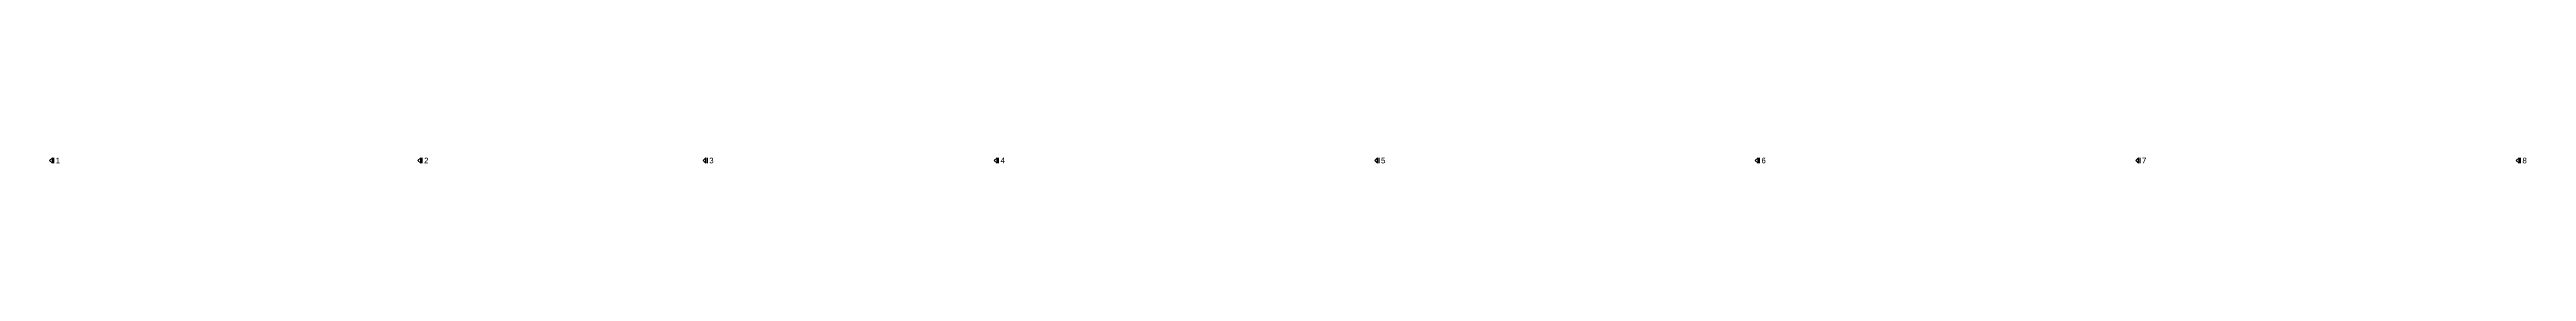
# Model space of a CAD drawing. Extents: x 0 to 98, y 3 to 248.
# Drawn here: x 42.56 to 75.3, y 236.2 to 236.28 of the extents above; entities that cross this region are included whole.
import ezdxf

# ---------------------------------------------------------------- set-up
doc = ezdxf.new("R2010")
doc.units = 0
doc.layers.add('SectionLine', color=4, linetype='CONTINUOUS')
doc.styles.add('STRUDS_Arial', font='ARIAL.TTF', dxfattribs={"height": 0.04})

msp = doc.modelspace()

# ---------------------------------------------------------------- linework, layer by layer
at = {"layer": 'SectionLine'}
for p, q in [((42.595, 236.28), (42.5575, 236.243)), ((42.595, 236.205), (42.5575, 236.243)), ((42.595, 236.205), (42.595, 236.28)), ((42.615, 236.205), (42.615, 236.28)), ((47.465, 236.28), (47.4275, 236.243)), ((47.465, 236.205), (47.4275, 236.243)), ((47.465, 236.205), (47.465, 236.28)), ((47.485, 236.205), (47.485, 236.28)), ((51.235, 236.28), (51.1975, 236.243)), ((51.235, 236.205), (51.1975, 236.243)), ((51.235, 236.205), (51.235, 236.28)), ((51.255, 236.205), (51.255, 236.28)), ((55.085, 236.28), (55.0475, 236.243)), ((55.085, 236.205), (55.0475, 236.243)), ((55.085, 236.205), (55.085, 236.28)), ((55.105, 236.205), (55.105, 236.28)), ((60.115, 236.28), (60.0775, 236.243)), ((60.115, 236.205), (60.0775, 236.243)), ((60.115, 236.205), (60.115, 236.28)), ((60.135, 236.205), (60.135, 236.28)), ((65.145, 236.28), (65.1075, 236.243)), ((65.145, 236.205), (65.1075, 236.243)), ((65.145, 236.205), (65.145, 236.28)), ((65.165, 236.205), (65.165, 236.28)), ((70.175, 236.28), (70.1375, 236.243)), ((70.175, 236.205), (70.1375, 236.243)), ((70.175, 236.205), (70.175, 236.28)), ((70.195, 236.205), (70.195, 236.28)), ((75.205, 236.28), (75.1675, 236.243)), ((75.205, 236.205), (75.1675, 236.243)), ((75.205, 236.205), (75.205, 236.28)), ((75.225, 236.205), (75.225, 236.28))]:
    msp.add_line(p, q, dxfattribs=at)

# ---------------------------------------------------------------- texts
at = {"layer": 'SectionLine', "style": 'STRUDS_Arial'}
for s, p in [('1', (42.639, 236.205)), ('2', (47.509, 236.205)), ('3', (51.279, 236.205)), ('4', (55.129, 236.205)), ('5', (60.159, 236.205)), ('6', (65.189, 236.205)), ('7', (70.219, 236.205)), ('8', (75.249, 236.205))]:
    msp.add_text(s, height=0.075, dxfattribs=at).set_placement(p)

doc.saveas('drawing.dxf')
